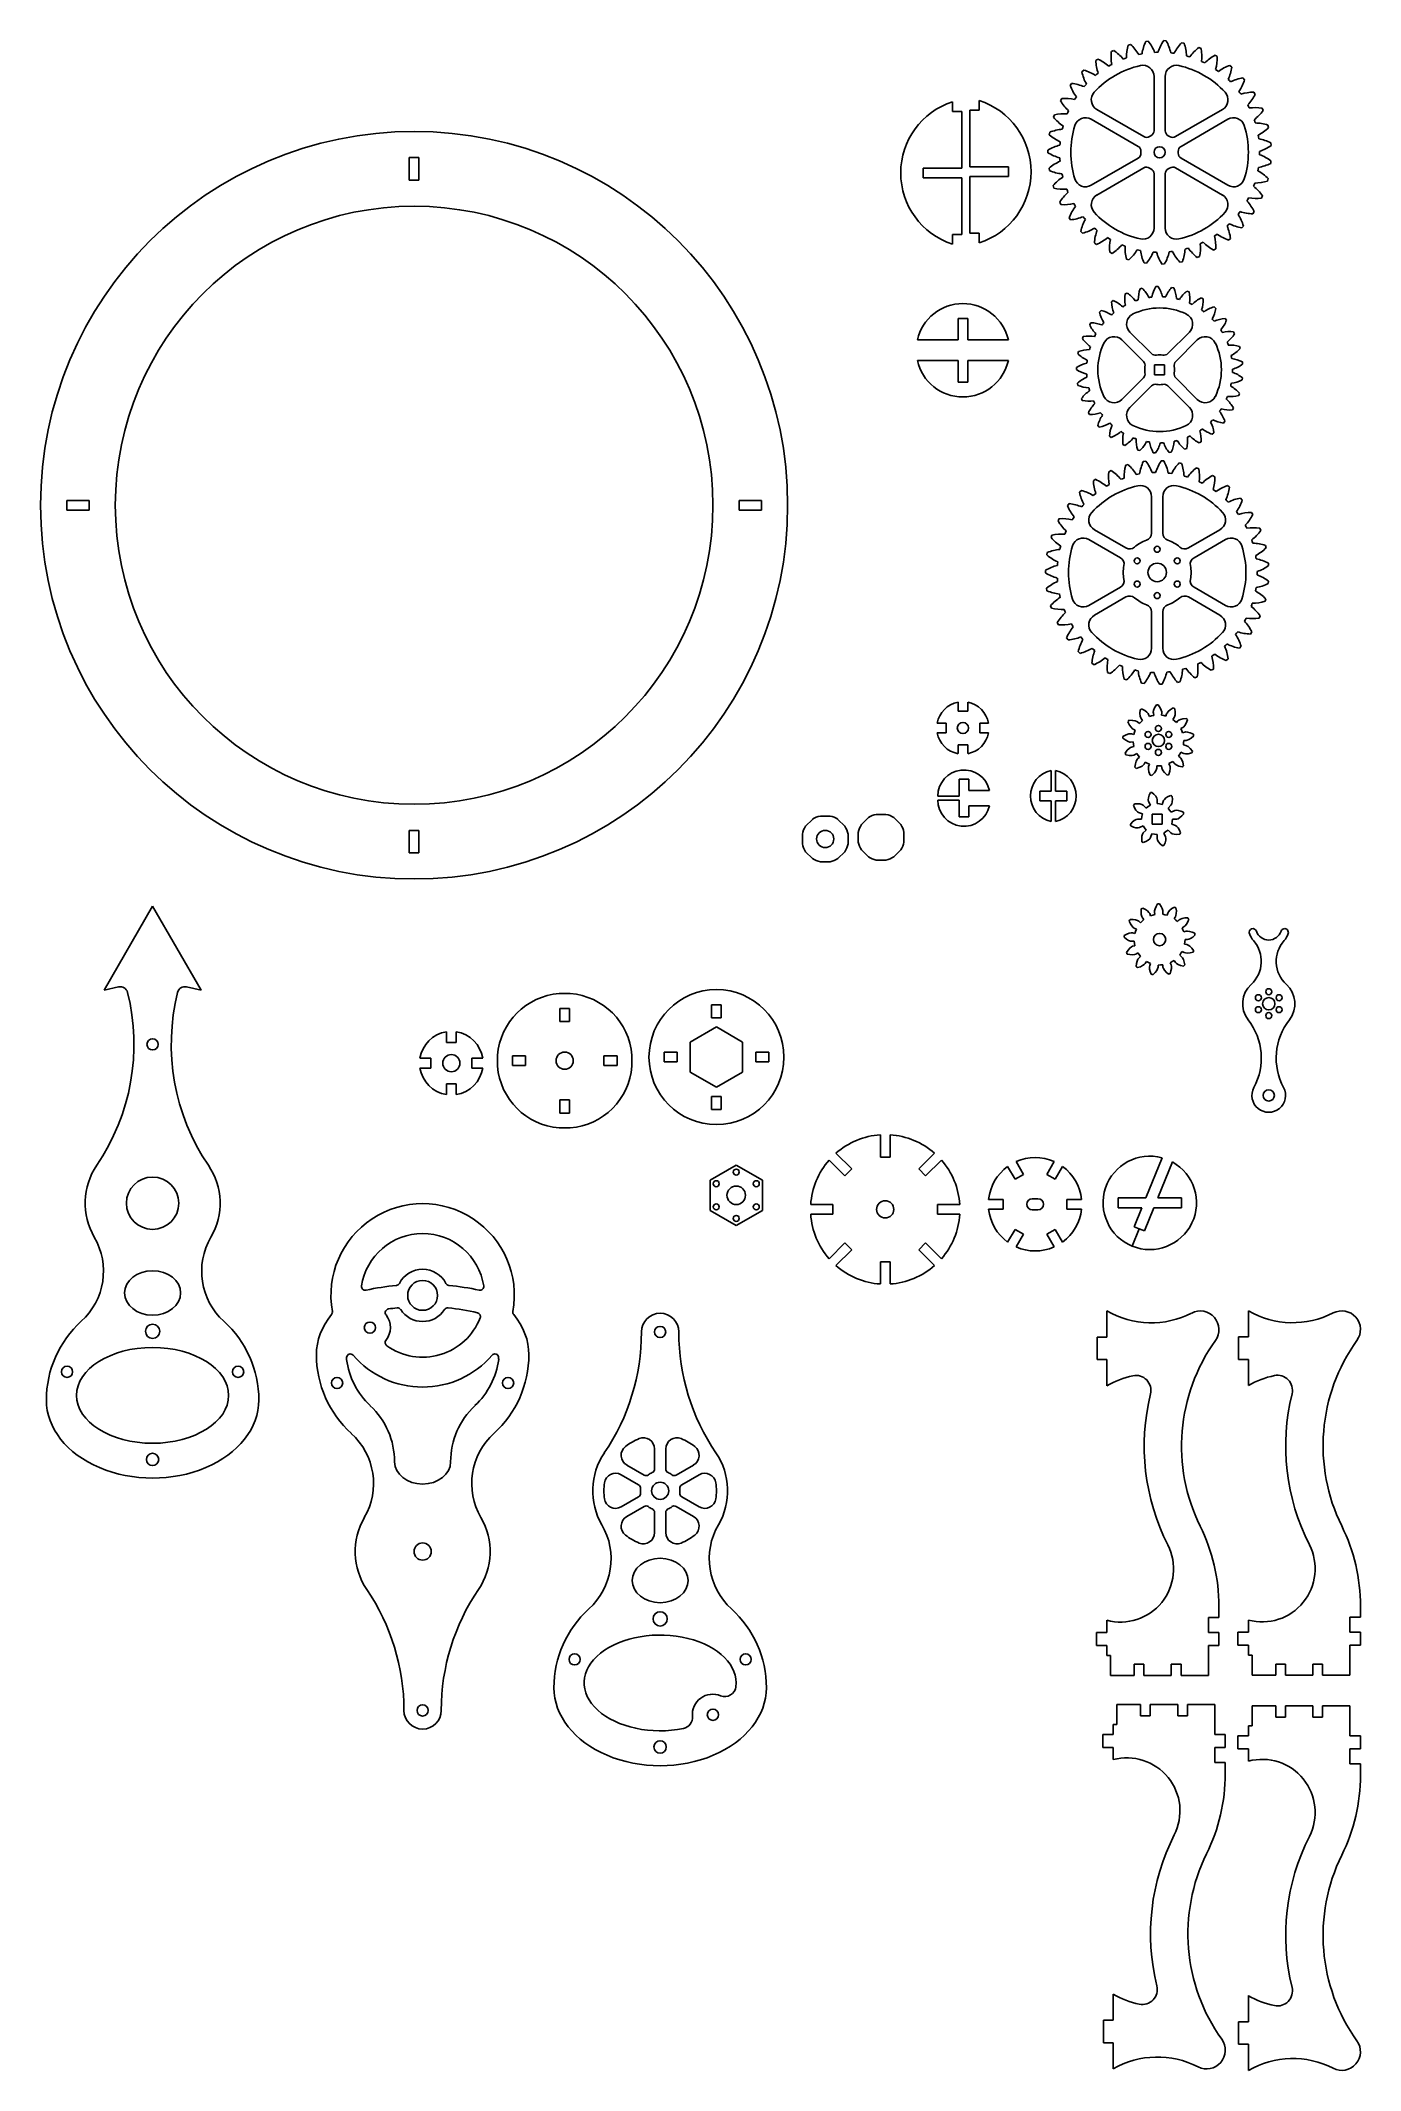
# Model space of a CAD drawing. Header units: millimetres. Extents: x 1 to 354, y -318 to 225.
import ezdxf

# ---------------------------------------------------------------- set-up
doc = ezdxf.new("R2010")
doc.units = ezdxf.units.MM

msp = doc.modelspace()

# ---------------------------------------------------------------- linework, layer by layer
at = {"color": 7, "linetype": 'Continuous', "lineweight": 25}
for p, q in [((288.09, 222.68), (287.47, 222.39)), ((292.62, 224.3), (291.96, 224.12)), ((297.36, 225.18), (296.67, 225.1)), ((302.17, 225.28), (301.48, 225.31)), ((306.93, 224.61), (306.26, 224.75)), ((311.53, 223.18), (310.88, 223.43)), ((280.09, 217.39), (279.59, 216.91)), ((283.88, 220.36), (283.31, 219.97)), ((287.19, 218.71), (286.79, 218.48)), ((287.58, 218.94), (287.19, 218.71)), ((291.09, 220.53), (290.66, 220.37)), ((291.52, 220.69), (291.09, 220.53)), ((295.24, 221.69), (294.79, 221.61)), ((295.69, 221.78), (295.24, 221.69)), ((299.52, 222.18), (299.06, 222.17)), ((299.97, 222.2), (299.52, 222.18)), ((303.82, 221.97), (303.36, 222.03)), ((304.27, 221.92), (303.82, 221.97)), ((308.03, 221.08), (307.59, 221.21)), ((308.47, 220.95), (308.03, 221.08)), ((312.05, 219.52), (311.64, 219.72)), ((312.46, 219.32), (312.05, 219.52)), ((315.83, 221.03), (315.24, 221.38)), ((315.76, 217.34), (315.39, 217.6)), ((316.14, 217.08), (315.76, 217.34)), ((319.74, 218.22), (319.21, 218.66)), ((276.83, 213.85), (276.42, 213.3)), ((280.49, 213.33), (280.19, 212.99)), ((280.8, 213.67), (280.49, 213.33)), ((283.62, 216.29), (283.26, 216)), ((283.98, 216.58), (283.62, 216.29)), ((298.89, 201.2), (298.89, 215.7)), ((301.89, 215.7), (301.89, 201.2)), ((319.08, 214.59), (318.75, 214.91)), ((319.41, 214.27), (319.08, 214.59)), ((323.15, 214.82), (322.69, 215.34)), ((244.96, 206.34), (244.96, 208.94)), ((252.1, 206.66), (249.6, 206.66)), ((249.6, 206.66), (249.6, 191.52)), ((252.1, 209.26), (252.1, 206.66)), ((274.18, 209.83), (273.86, 209.22)), ((276.03, 206.53), (275.85, 206.11)), ((277.88, 209.91), (277.63, 209.52)), ((278.13, 210.29), (277.88, 209.91)), ((283.58, 206.86), (296.15, 199.61)), ((304.63, 199.61), (317.19, 206.86)), ((321.91, 211.34), (321.64, 211.71)), ((322.18, 210.98), (321.91, 211.34)), ((324.18, 207.69), (323.97, 208.09)), ((324.39, 207.28), (324.18, 207.69)), ((325.96, 210.92), (325.6, 211.51)), ((328.12, 206.62), (327.85, 207.26)), ((247.46, 206.34), (244.96, 206.34)), ((247.46, 191.2), (247.46, 206.34)), ((272.21, 205.44), (271.99, 204.79)), ((274.45, 202.03), (274.34, 201.59)), ((274.56, 202.48), (274.45, 202.03)), ((275.85, 206.11), (275.66, 205.69)), ((294.65, 197.01), (282.08, 204.27)), ((318.69, 204.27), (306.13, 197.01)), ((325.84, 203.71), (325.7, 204.15)), ((325.98, 203.27), (325.84, 203.71)), ((329.55, 202.03), (329.39, 202.7)), ((270.49, 196), (270.49, 195.31)), ((270.97, 200.79), (270.86, 200.11)), ((273.73, 197.79), (273.69, 197.33)), ((273.77, 198.24), (273.73, 197.79)), ((326.84, 199.52), (326.77, 199.97)), ((326.91, 199.07), (326.84, 199.52)), ((327.15, 195.22), (327.16, 195.68)), ((330.23, 197.26), (330.18, 197.95)), ((102.11, 193.99), (99.51, 193.99)), ((99.51, 193.99), (99.51, 187.99)), ((102.11, 187.99), (102.11, 193.99)), ((237.08, 191.2), (247.46, 191.2)), ((237.08, 188.6), (237.08, 191.2)), ((249.6, 191.52), (259.98, 191.52)), ((259.98, 191.52), (259.98, 188.92)), ((270.79, 191.2), (270.89, 190.52)), ((273.66, 193.94), (273.7, 193.48)), ((273.7, 193.48), (273.73, 193.02)), ((282.08, 186.59), (294.65, 193.85)), ((296.15, 191.25), (283.58, 183.99)), ((317.19, 183.99), (304.63, 191.25)), ((306.13, 193.85), (318.69, 186.59)), ((326.7, 190.48), (326.77, 190.93)), ((326.77, 190.93), (326.85, 191.39)), ((327.15, 194.77), (327.15, 195.22)), ((330.14, 192.45), (330.2, 193.14)), ((99.51, 187.99), (102.11, 187.99)), ((247.46, 188.6), (237.08, 188.6)), ((247.46, 173.46), (247.46, 188.6)), ((259.98, 188.92), (249.6, 188.92)), ((249.6, 188.92), (249.6, 173.78)), ((271.85, 186.51), (272.06, 185.85)), ((274.25, 189.67), (274.35, 189.22)), ((274.35, 189.22), (274.46, 188.78)), ((275.51, 185.55), (275.69, 185.13)), ((275.69, 185.13), (275.86, 184.7)), ((298.89, 175.16), (298.89, 189.66)), ((301.89, 189.66), (301.89, 175.16)), ((325.56, 186.33), (325.71, 186.76)), ((325.71, 186.76), (325.86, 187.19)), ((329.28, 187.72), (329.45, 188.39)), ((273.65, 182.04), (273.97, 181.43)), ((277.42, 181.69), (277.66, 181.3)), ((277.66, 181.3), (277.9, 180.91)), ((321.66, 179.19), (321.94, 179.55)), ((323.78, 182.41), (323.99, 182.81)), ((323.99, 182.81), (324.21, 183.21)), ((325.35, 178.97), (325.72, 179.55)), ((327.67, 183.18), (327.94, 183.82)), ((276.15, 177.93), (276.55, 177.37)), ((279.27, 174.27), (279.76, 173.78)), ((279.92, 178.18), (280.22, 177.84)), ((280.22, 177.84), (280.52, 177.49)), ((282.95, 175.12), (283.3, 174.83)), ((283.3, 174.83), (283.66, 174.53)), ((318.45, 175.67), (318.78, 175.99)), ((318.78, 175.99), (319.11, 176.3)), ((321.39, 178.82), (321.66, 179.19)), ((322.39, 175.18), (322.85, 175.69)), ((244.96, 170.86), (244.96, 173.46)), ((244.96, 173.46), (247.46, 173.46)), ((249.6, 173.78), (252.1, 173.78)), ((252.1, 173.78), (252.1, 171.18)), ((282.93, 171.15), (283.5, 170.76)), ((286.43, 172.59), (286.83, 172.35)), ((286.83, 172.35), (287.22, 172.12)), ((287.06, 168.67), (287.68, 168.37)), ((290.28, 170.64), (290.71, 170.48)), ((290.71, 170.48), (291.13, 170.31)), ((294.39, 169.34), (294.84, 169.25)), ((294.84, 169.25), (295.28, 169.15)), ((298.65, 168.72), (299.11, 168.7)), ((299.11, 168.7), (299.56, 168.67)), ((302.96, 168.78), (303.41, 168.84)), ((303.41, 168.84), (303.87, 168.89)), ((307.2, 169.54), (307.64, 169.67)), ((307.64, 169.67), (308.08, 169.79)), ((311.26, 170.97), (311.68, 171.16)), ((311.68, 171.16), (312.09, 171.35)), ((314.84, 169.25), (315.44, 169.59)), ((315.05, 173.03), (315.42, 173.29)), ((315.42, 173.29), (315.8, 173.54)), ((318.85, 171.91), (319.39, 172.34)), ((291.52, 166.87), (292.18, 166.68)), ((296.22, 165.82), (296.9, 165.73)), ((301.02, 165.53), (301.71, 165.56)), ((305.81, 166.02), (306.48, 166.16)), ((310.45, 167.27), (311.1, 167.51)), ((291.71, 157.76), (291.17, 157.52)), ((295.75, 159.03), (295.17, 158.9)), ((299.96, 159.52), (299.36, 159.5)), ((304.18, 159.19), (303.59, 159.29)), ((308.27, 158.08), (307.71, 158.28)), ((284.71, 153.07), (284.29, 152.64)), ((287.99, 155.75), (287.5, 155.41)), ((312.07, 156.21), (311.56, 156.52)), ((315.45, 153.66), (315, 154.05)), ((249.02, 150.96), (246.42, 150.96)), ((246.42, 150.96), (246.42, 145.23)), ((249.02, 145.23), (249.02, 150.96)), ((282, 149.81), (281.67, 149.32)), ((292.42, 147.33), (298.19, 141.56)), ((302.59, 141.56), (308.35, 147.33)), ((318.28, 150.51), (317.92, 150.98)), ((320.47, 146.89), (320.2, 147.42)), ((246.42, 145.23), (235.53, 145.23)), ((259.91, 145.23), (249.02, 145.23)), ((278.64, 142.08), (278.52, 141.5)), ((279.95, 146.11), (279.72, 145.56)), ((296.07, 139.44), (290.3, 145.21)), ((310.47, 145.21), (304.71, 139.44)), ((321.93, 142.91), (321.77, 143.48)), ((235.53, 139.68), (246.42, 139.68)), ((246.42, 139.68), (246.42, 133.96)), ((249.02, 139.68), (259.91, 139.68)), ((249.02, 133.96), (249.02, 139.68)), ((278.12, 137.88), (278.11, 137.28)), ((299.04, 138.59), (299.04, 135.89)), ((301.74, 138.59), (299.04, 138.59)), ((299.04, 135.89), (301.74, 135.89)), ((301.74, 135.89), (301.74, 138.59)), ((322.61, 138.73), (322.56, 139.32)), ((246.42, 133.96), (249.02, 133.96)), ((278.4, 133.65), (278.51, 133.07)), ((290.3, 129.28), (296.07, 135.05)), ((298.19, 132.92), (292.42, 127.16)), ((308.35, 127.16), (302.59, 132.92)), ((304.71, 135.05), (310.47, 129.28)), ((321.57, 130.37), (321.75, 130.93)), ((322.49, 134.5), (322.56, 135.09)), ((279.48, 129.56), (279.69, 129)), ((281.31, 125.74), (281.63, 125.23)), ((319.89, 126.48), (320.17, 127)), ((283.84, 122.34), (284.24, 121.9)), ((314.49, 120), (314.94, 120.39)), ((317.5, 122.98), (317.87, 123.44)), ((286.96, 119.47), (287.43, 119.12)), ((290.56, 117.25), (291.1, 117)), ((294.52, 115.76), (295.1, 115.61)), ((298.7, 115.03), (299.29, 115)), ((302.93, 115.12), (303.52, 115.19)), ((307.07, 116), (307.64, 116.18)), ((310.97, 117.65), (311.49, 117.93)), ((287.44, 110.25), (286.82, 109.96)), ((291.97, 111.87), (291.31, 111.68)), ((294.59, 109.26), (294.14, 109.17)), ((295.04, 109.35), (294.59, 109.26)), ((296.71, 112.74), (296.02, 112.66)), ((298.87, 109.75), (298.41, 109.73)), ((299.32, 109.76), (298.87, 109.75)), ((301.52, 112.84), (300.83, 112.88)), ((303.17, 109.54), (302.71, 109.6)), ((303.62, 109.48), (303.17, 109.54)), ((306.28, 112.17), (305.61, 112.32)), ((307.38, 108.65), (306.94, 108.78)), ((307.82, 108.52), (307.38, 108.65)), ((310.88, 110.75), (310.23, 110.99)), ((315.18, 108.6), (314.59, 108.95)), ((279.44, 104.95), (278.94, 104.48)), ((282.97, 103.86), (282.61, 103.57)), ((283.23, 107.93), (282.66, 107.54)), ((283.33, 104.14), (282.97, 103.86)), ((286.54, 106.28), (286.14, 106.05)), ((286.93, 106.5), (286.54, 106.28)), ((290.44, 108.09), (290.01, 107.93)), ((290.87, 108.25), (290.44, 108.09)), ((298.24, 93.51), (298.24, 103.27)), ((301.24, 103.27), (301.24, 93.51)), ((311.4, 107.09), (310.99, 107.29)), ((311.81, 106.89), (311.4, 107.09)), ((315.11, 104.91), (314.74, 105.17)), ((315.49, 104.64), (315.11, 104.91)), ((319.09, 105.79), (318.56, 106.23)), ((7.81, 102.29), (7.81, 99.69)), ((13.81, 102.29), (7.81, 102.29)), ((7.81, 99.69), (13.81, 99.69)), ((13.81, 99.69), (13.81, 102.29)), ((193.81, 102.29), (187.81, 102.29)), ((187.81, 102.29), (187.81, 99.69)), ((187.81, 99.69), (193.81, 99.69)), ((193.81, 99.69), (193.81, 102.29)), ((276.18, 101.41), (275.77, 100.87)), ((277.48, 97.86), (277.23, 97.47)), ((279.84, 100.9), (279.54, 100.56)), ((280.15, 101.24), (279.84, 100.9)), ((318.43, 102.16), (318.1, 102.48)), ((318.76, 101.84), (318.43, 102.16)), ((321.26, 98.91), (320.99, 99.28)), ((321.53, 98.54), (321.26, 98.91)), ((322.5, 102.39), (322.04, 102.91)), ((325.31, 98.49), (324.95, 99.07)), ((271.56, 93.01), (271.34, 92.35)), ((273.53, 97.4), (273.21, 96.79)), ((275.2, 93.67), (275.01, 93.25)), ((275.38, 94.1), (275.2, 93.67)), ((277.23, 97.47), (276.98, 97.09)), ((282.93, 94.43), (291.38, 89.55)), ((308.1, 89.55), (316.54, 94.43)), ((323.53, 95.25), (323.32, 95.66)), ((323.74, 94.84), (323.53, 95.25)), ((327.47, 94.19), (327.2, 94.82)), ((270.32, 88.36), (270.21, 87.68)), ((273.8, 89.6), (273.69, 89.16)), ((273.91, 90.04), (273.8, 89.6)), ((289.88, 86.95), (281.43, 91.83)), ((318.04, 91.83), (309.6, 86.95)), ((325.19, 91.28), (325.05, 91.71)), ((325.33, 90.84), (325.19, 91.28)), ((326.19, 87.09), (326.12, 87.54)), ((326.26, 86.63), (326.19, 87.09)), ((328.9, 89.59), (328.74, 90.26)), ((269.84, 83.57), (269.84, 82.88)), ((273.01, 81.5), (273.05, 81.05)), ((273.08, 85.35), (273.04, 84.9)), ((273.12, 85.81), (273.08, 85.35)), ((326.5, 82.79), (326.51, 83.25)), ((326.5, 82.33), (326.5, 82.79)), ((329.58, 84.83), (329.53, 85.52)), ((270.14, 78.77), (270.24, 78.09)), ((273.05, 81.05), (273.08, 80.59)), ((273.6, 77.24), (273.7, 76.79)), ((273.7, 76.79), (273.81, 76.34)), ((281.43, 74.16), (289.88, 79.04)), ((291.38, 76.44), (282.93, 71.56)), ((316.54, 71.56), (308.1, 76.44)), ((309.6, 79.04), (318.04, 74.16)), ((326.05, 78.05), (326.12, 78.5)), ((326.12, 78.5), (326.2, 78.95)), ((329.49, 80.02), (329.55, 80.7)), ((271.2, 74.07), (271.41, 73.42)), ((274.86, 73.12), (275.04, 72.69)), ((275.04, 72.69), (275.21, 72.27)), ((298.24, 62.72), (298.24, 72.48)), ((301.24, 72.48), (301.24, 62.72)), ((323.34, 70.38), (323.56, 70.78)), ((324.91, 73.89), (325.06, 74.33)), ((325.06, 74.33), (325.21, 74.76)), ((327.02, 70.75), (327.29, 71.38)), ((328.63, 75.28), (328.8, 75.95)), ((273, 69.61), (273.32, 69)), ((275.5, 65.49), (275.9, 64.94)), ((276.77, 69.25), (277.01, 68.86)), ((277.01, 68.86), (277.25, 68.48)), ((279.27, 65.75), (279.57, 65.4)), ((279.57, 65.4), (279.87, 65.06)), ((320.74, 66.39), (321.01, 66.75)), ((321.01, 66.75), (321.29, 67.12)), ((323.13, 69.97), (323.34, 70.38)), ((324.7, 66.53), (325.07, 67.11)), ((278.62, 61.83), (279.11, 61.35)), ((282.3, 62.69), (282.65, 62.39)), ((282.65, 62.39), (283.01, 62.1)), ((285.78, 60.15), (286.18, 59.92)), ((286.18, 59.92), (286.57, 59.69)), ((314.4, 60.59), (314.77, 60.85)), ((314.77, 60.85), (315.15, 61.11)), ((317.8, 63.24), (318.13, 63.55)), ((318.13, 63.55), (318.47, 63.87)), ((318.2, 59.48), (318.74, 59.91)), ((321.74, 62.74), (322.2, 63.25)), ((282.28, 58.72), (282.85, 58.32)), ((286.41, 56.23), (287.03, 55.93)), ((289.63, 58.21), (290.06, 58.04)), ((290.06, 58.04), (290.48, 57.88)), ((290.87, 54.44), (291.53, 54.24)), ((293.74, 56.91), (294.19, 56.81)), ((294.19, 56.81), (294.63, 56.72)), ((298, 56.28), (298.46, 56.26)), ((298.46, 56.26), (298.91, 56.24)), ((302.31, 56.35), (302.76, 56.4)), ((302.76, 56.4), (303.22, 56.45)), ((306.55, 57.11), (306.99, 57.23)), ((306.99, 57.23), (307.43, 57.35)), ((309.8, 54.84), (310.45, 55.08)), ((310.61, 58.53), (311.03, 58.73)), ((311.03, 58.73), (311.44, 58.92)), ((314.19, 56.82), (314.79, 57.16)), ((295.57, 53.39), (296.25, 53.3)), ((300.37, 53.1), (301.06, 53.12)), ((305.16, 53.59), (305.83, 53.72)), ((246.42, 48.27), (246.42, 45.89)), ((246.42, 45.89), (249.02, 45.89)), ((249.02, 45.89), (249.02, 48.27)), ((295.37, 46.37), (295.16, 46.25)), ((295.57, 46.49), (295.37, 46.37)), ((295.47, 43.91), (295.85, 43.41)), ((297.65, 44.43), (297.43, 45.02)), ((298.24, 44.6), (297.65, 44.43)), ((298.82, 44.76), (298.24, 44.6)), ((298.71, 45.38), (298.82, 44.76)), ((299.77, 47.6), (299.53, 47.6)), ((300, 47.61), (299.77, 47.6)), ((300.89, 44.82), (300.96, 45.45)), ((301.48, 44.7), (300.89, 44.82)), ((302.08, 44.57), (301.48, 44.7)), ((302.26, 45.17), (302.08, 44.57)), ((303.93, 43.67), (304.29, 44.18)), ((304.4, 43.28), (303.93, 43.67)), ((304.23, 46.65), (304.02, 46.75)), ((304.45, 46.54), (304.23, 46.65)), ((307.75, 43.73), (307.6, 43.92)), ((307.89, 43.54), (307.75, 43.73)), ((243.22, 42.69), (240.84, 42.69)), ((240.84, 40.09), (243.22, 40.09)), ((243.22, 40.09), (243.22, 42.69)), ((254.6, 42.69), (252.22, 42.69)), ((252.22, 42.69), (252.22, 40.09)), ((252.22, 40.09), (254.6, 40.09)), ((290.56, 38.92), (290.54, 38.68)), ((290.58, 39.15), (290.56, 38.92)), ((292.04, 43.24), (291.92, 43.04)), ((292.17, 43.44), (292.04, 43.24)), ((293.45, 39.69), (292.84, 39.84)), ((293.28, 41.1), (293.85, 40.84)), ((293.65, 40.27), (293.45, 39.69)), ((293.85, 40.84), (293.65, 40.27)), ((294.97, 42.58), (294.5, 43)), ((295.41, 43), (294.97, 42.58)), ((295.85, 43.41), (295.41, 43)), ((304.87, 42.89), (304.4, 43.28)), ((305.31, 43.33), (304.87, 42.89)), ((306.09, 41.23), (306.65, 41.52)), ((306.33, 40.67), (306.09, 41.23)), ((306.56, 40.1), (306.33, 40.67)), ((307.16, 40.29), (306.56, 40.1)), ((306.82, 37.46), (306.87, 38.06)), ((306.87, 38.06), (307.5, 38.06)), ((309.5, 39.51), (309.46, 39.75)), ((309.53, 39.28), (309.5, 39.51)), ((249.02, 36.89), (246.42, 36.89)), ((246.42, 36.89), (246.42, 34.52)), ((249.02, 34.52), (249.02, 36.89)), ((291.16, 34.62), (291.25, 34.4)), ((291.25, 34.4), (291.34, 34.18)), ((292.64, 37.6), (293.27, 37.64)), ((293.45, 36.43), (292.84, 36.28)), ((293.27, 37.64), (293.36, 37.04)), ((293.36, 37.04), (293.45, 36.43)), ((293.71, 34.2), (294.25, 34.53)), ((294.25, 34.53), (294.61, 34.04)), ((294.97, 33.55), (294.5, 33.13)), ((294.61, 34.04), (294.97, 33.55)), ((305.44, 33.88), (305.77, 34.39)), ((305.93, 33.49), (305.44, 33.88)), ((305.77, 34.39), (306.09, 34.9)), ((306.09, 34.9), (306.65, 34.61)), ((306.77, 36.85), (306.82, 37.46)), ((307.38, 36.74), (306.77, 36.85)), ((309.01, 34.74), (309.09, 34.96)), ((309.09, 34.96), (309.17, 35.19)), ((246.71, 23.16), (246.71, 27.66)), ((246.71, 27.66), (249.31, 27.66)), ((249.31, 27.66), (249.31, 24.66)), ((271.32, 24.5), (271.32, 30.03)), ((272.54, 30.03), (272.54, 24.5)), ((293.78, 30.88), (293.96, 30.73)), ((293.96, 30.73), (294.15, 30.57)), ((296.23, 31.69), (296.56, 32.23)), ((296.56, 32.23), (297.1, 31.96)), ((297.1, 31.96), (297.65, 31.7)), ((297.65, 31.7), (297.43, 31.11)), ((297.84, 28.78), (298.07, 28.73)), ((298.07, 28.73), (298.31, 28.68)), ((299.63, 30.64), (299.67, 31.27)), ((299.67, 31.27), (300.28, 31.28)), ((300.28, 31.28), (300.89, 31.3)), ((300.89, 31.3), (300.96, 30.68)), ((302.41, 28.81), (302.64, 28.87)), ((302.64, 28.87), (302.87, 28.94)), ((302.87, 31.86), (303.4, 32.16)), ((303.13, 31.29), (302.87, 31.86)), ((303.4, 32.16), (303.93, 32.46)), ((303.93, 32.46), (304.29, 31.94)), ((306.44, 30.96), (306.61, 31.12)), ((306.61, 31.12), (306.79, 31.29)), ((241.01, 23.16), (246.71, 23.16)), ((241.01, 22.1), (246.71, 22.1)), ((246.71, 22.1), (246.71, 17.6)), ((249.31, 24.66), (254.85, 24.66)), ((268.32, 21.9), (268.32, 24.5)), ((268.32, 24.5), (271.32, 24.5)), ((271.32, 21.9), (268.32, 21.9)), ((271.32, 16.36), (271.32, 21.9)), ((272.54, 24.5), (275.54, 24.5)), ((275.54, 21.9), (272.54, 21.9)), ((272.54, 21.9), (272.54, 16.36)), ((275.54, 24.5), (275.54, 21.9)), ((297.44, 21.75), (297.91, 20.77)), ((298.09, 24.13), (297.91, 24.09)), ((298.28, 24.17), (298.09, 24.13)), ((299.71, 21.18), (299.71, 22.27)), ((301.45, 21.97), (301.09, 20.95)), ((303.59, 23.2), (303.43, 23.3)), ((303.75, 23.09), (303.59, 23.2)), ((207.46, 16.94), (205.62, 15.11)), ((212.17, 17.82), (209.57, 17.82)), ((216.11, 15.11), (214.28, 16.94)), ((222.42, 17.4), (220.58, 15.57)), ((227.13, 18.28), (224.53, 18.28)), ((231.07, 15.57), (229.24, 17.4)), ((246.71, 17.6), (249.31, 17.6)), ((249.31, 17.6), (249.31, 20.6)), ((249.31, 20.6), (254.85, 20.6)), ((293.54, 20.9), (293.44, 20.74)), ((293.64, 21.06), (293.54, 20.9)), ((295.55, 17.02), (294.47, 17.02)), ((294.76, 18.76), (295.79, 18.4)), ((295.67, 17.71), (295.55, 17.02)), ((295.79, 18.4), (295.67, 17.71)), ((296.77, 19.96), (296, 20.73)), ((297.34, 20.37), (296.77, 19.96)), ((297.91, 20.77), (297.34, 20.37)), ((298.36, 18.37), (298.36, 15.67)), ((301.06, 18.37), (298.36, 18.37)), ((300.4, 21.06), (299.71, 21.18)), ((301.09, 20.95), (300.4, 21.06)), ((301.06, 15.67), (301.06, 18.37)), ((302.65, 19.96), (303.42, 20.73)), ((303.05, 19.39), (302.65, 19.96)), ((303.46, 18.83), (303.05, 19.39)), ((304.44, 19.3), (303.46, 18.83)), ((303.63, 15.65), (303.75, 16.34)), ((303.75, 16.34), (303.87, 17.02)), ((303.87, 17.02), (304.96, 17.02)), ((306.82, 18.64), (306.78, 18.83)), ((306.86, 18.46), (306.82, 18.64)), ((102.11, 13.99), (99.51, 13.99)), ((99.51, 13.99), (99.51, 7.99)), ((102.11, 7.99), (102.11, 13.99)), ((204.75, 13), (204.75, 10.4)), ((216.99, 10.4), (216.99, 13)), ((219.7, 13.46), (219.7, 10.86)), ((231.95, 10.86), (231.95, 13.46)), ((292.56, 15.59), (292.6, 15.4)), ((292.6, 15.4), (292.65, 15.22)), ((294.99, 14.75), (295.97, 15.22)), ((295.67, 10.95), (295.83, 10.85)), ((295.97, 15.22), (296.37, 14.65)), ((296.77, 14.08), (296, 13.31)), ((296.37, 14.65), (296.77, 14.08)), ((297.98, 12.07), (298.34, 13.1)), ((298.34, 13.1), (299.02, 12.98)), ((298.36, 15.67), (301.06, 15.67)), ((299.02, 12.98), (299.71, 12.87)), ((299.71, 12.87), (299.71, 11.78)), ((301.51, 13.28), (302.08, 13.68)), ((301.98, 12.3), (301.51, 13.28)), ((302.08, 13.68), (302.65, 14.08)), ((302.65, 14.08), (303.42, 13.31)), ((304.66, 15.29), (303.63, 15.65)), ((305.78, 12.98), (305.88, 13.14)), ((305.88, 13.14), (305.98, 13.3)), ((99.51, 7.99), (102.11, 7.99)), ((205.62, 8.29), (207.46, 6.45)), ((209.57, 5.58), (212.17, 5.58)), ((214.28, 6.45), (216.11, 8.29)), ((220.58, 8.75), (222.42, 6.91)), ((224.53, 6.04), (227.13, 6.04)), ((229.24, 6.91), (231.07, 8.75)), ((295.83, 10.85), (295.99, 10.75)), ((301.15, 9.87), (301.33, 9.92)), ((301.33, 9.92), (301.52, 9.96)), ((30.8, -6.26), (17.8, -28.77)), ((43.79, -28.77), (30.8, -6.26)), ((292.37, -10.06), (292.24, -10.26)), ((292.5, -9.86), (292.37, -10.06)), ((295.29, -10.71), (294.82, -10.3)), ((295.74, -10.3), (295.29, -10.71)), ((295.69, -6.92), (295.49, -7.04)), ((295.9, -6.8), (295.69, -6.92)), ((296.18, -9.88), (295.74, -10.3)), ((295.79, -9.38), (296.18, -9.88)), ((297.98, -8.86), (297.75, -8.27)), ((298.56, -8.7), (297.98, -8.86)), ((299.15, -8.53), (298.56, -8.7)), ((299.03, -7.92), (299.15, -8.53)), ((300.09, -5.69), (299.85, -5.7)), ((300.33, -5.68), (300.09, -5.69)), ((301.21, -8.47), (301.29, -7.85)), ((301.81, -8.6), (301.21, -8.47)), ((302.4, -8.72), (301.81, -8.6)), ((302.59, -8.12), (302.4, -8.72)), ((304.26, -9.62), (304.62, -9.11)), ((304.73, -10.01), (304.26, -9.62)), ((304.56, -6.64), (304.34, -6.54)), ((304.77, -6.75), (304.56, -6.64)), ((305.19, -10.4), (304.73, -10.01)), ((305.64, -9.96), (305.19, -10.4)), ((308.07, -9.56), (307.93, -9.37)), ((308.21, -9.76), (308.07, -9.56)), ((290.88, -14.38), (290.86, -14.61)), ((290.91, -14.14), (290.88, -14.38)), ((292.97, -15.69), (293.59, -15.66)), ((293.78, -13.6), (293.17, -13.45)), ((293.59, -15.66), (293.69, -16.26)), ((293.6, -12.19), (294.17, -12.45)), ((293.69, -16.26), (293.78, -16.86)), ((293.98, -13.02), (293.78, -13.6)), ((294.17, -12.45), (293.98, -13.02)), ((306.42, -12.06), (306.98, -11.77)), ((306.65, -12.63), (306.42, -12.06)), ((306.89, -13.19), (306.65, -12.63)), ((307.49, -13), (306.89, -13.19)), ((307.09, -16.44), (307.15, -15.83)), ((307.15, -15.83), (307.2, -15.23)), ((307.2, -15.23), (307.83, -15.23)), ((309.82, -13.78), (309.79, -13.55)), ((309.86, -14.02), (309.82, -13.78)), ((291.49, -18.67), (291.58, -18.89)), ((291.58, -18.89), (291.67, -19.11)), ((293.78, -16.86), (293.17, -17.01)), ((294.03, -19.09), (294.57, -18.76)), ((294.57, -18.76), (294.93, -19.25)), ((295.29, -19.74), (294.82, -20.16)), ((294.93, -19.25), (295.29, -19.74)), ((296.56, -21.6), (296.88, -21.06)), ((296.88, -21.06), (297.43, -21.33)), ((297.43, -21.33), (297.98, -21.6)), ((297.98, -21.6), (297.75, -22.18)), ((303.2, -21.43), (303.73, -21.13)), ((303.46, -22), (303.2, -21.43)), ((303.73, -21.13), (304.26, -20.83)), ((304.26, -20.83), (304.62, -21.35)), ((305.76, -19.42), (306.09, -18.9)), ((306.26, -19.8), (305.76, -19.42)), ((306.09, -18.9), (306.42, -18.39)), ((306.42, -18.39), (306.98, -18.68)), ((307.71, -16.55), (307.09, -16.44)), ((309.34, -18.56), (309.42, -18.33)), ((309.42, -18.33), (309.49, -18.11)), ((294.11, -22.41), (294.29, -22.57)), ((294.29, -22.57), (294.47, -22.72)), ((298.16, -24.51), (298.4, -24.56)), ((298.4, -24.56), (298.63, -24.61)), ((299.96, -22.65), (299.99, -22.03)), ((299.99, -22.03), (300.6, -22.01)), ((300.6, -22.01), (301.21, -21.99)), ((301.21, -21.99), (301.29, -22.61)), ((302.73, -24.48), (302.96, -24.42)), ((302.96, -24.42), (303.19, -24.35)), ((306.77, -22.33), (306.94, -22.17)), ((306.94, -22.17), (307.11, -22.01)), ((17.8, -28.77), (21.7, -27.88)), ((39.89, -27.88), (43.79, -28.77)), ((142.63, -29.64), (139.63, -29.64)), ((139.83, -33.64), (139.83, -37.14)), ((142.43, -33.64), (139.83, -33.64)), ((139.83, -37.14), (142.43, -37.14)), ((142.43, -37.14), (142.43, -33.64)), ((183.05, -32.67), (180.45, -32.67)), ((180.45, -32.67), (180.45, -36.17)), ((180.45, -36.17), (183.05, -36.17)), ((183.05, -36.17), (183.05, -32.67)), ((109.48, -39.89), (109.48, -42.79)), ((109.48, -42.79), (112.08, -42.79)), ((112.08, -42.79), (112.08, -39.89)), ((181.75, -38.58), (174.75, -42.63)), ((174.75, -42.63), (174.75, -50.71)), ((188.75, -42.63), (181.75, -38.58)), ((188.75, -50.71), (188.75, -42.63)), ((105.28, -46.99), (102.38, -46.99)), ((105.28, -49.59), (105.28, -46.99)), ((119.18, -46.99), (116.28, -46.99)), ((116.28, -46.99), (116.28, -49.59)), ((123.13, -46.14), (123.13, -49.14)), ((130.63, -46.34), (127.13, -46.34)), ((127.13, -46.34), (127.13, -48.94)), ((130.63, -48.94), (130.63, -46.34)), ((155.13, -46.34), (151.63, -46.34)), ((151.63, -46.34), (151.63, -48.94)), ((155.13, -48.94), (155.13, -46.34)), ((159.13, -49.14), (159.13, -46.14)), ((171.25, -45.37), (167.75, -45.37)), ((167.75, -45.37), (167.75, -47.97)), ((167.75, -47.97), (171.25, -47.97)), ((171.25, -47.97), (171.25, -45.37)), ((192.25, -45.37), (192.25, -47.97)), ((195.75, -45.37), (192.25, -45.37)), ((192.25, -47.97), (195.75, -47.97)), ((195.75, -47.97), (195.75, -45.37)), ((102.38, -49.59), (105.28, -49.59)), ((112.08, -53.79), (109.48, -53.79)), ((109.48, -53.79), (109.48, -56.69)), ((112.08, -56.69), (112.08, -53.79)), ((116.28, -49.59), (119.18, -49.59)), ((127.13, -48.94), (130.63, -48.94)), ((151.63, -48.94), (155.13, -48.94)), ((174.75, -50.71), (181.75, -54.75)), ((181.75, -54.75), (188.75, -50.71)), ((142.43, -58.14), (139.83, -58.14)), ((139.83, -58.14), (139.83, -61.64)), ((142.43, -61.64), (142.43, -58.14)), ((183.05, -57.17), (180.45, -57.17)), ((180.45, -57.17), (180.45, -60.67)), ((183.05, -60.67), (183.05, -57.17)), ((139.83, -61.64), (142.43, -61.64)), ((180.45, -60.67), (183.05, -60.67)), ((139.63, -65.64), (142.63, -65.64)), ((225.64, -67.46), (225.64, -73.42)), ((228.24, -73.42), (228.24, -67.46)), ((187.05, -75.56), (180.05, -79.6)), ((194.05, -79.6), (187.05, -75.56)), ((211.91, -74.23), (216.12, -78.44)), ((217.96, -76.6), (213.75, -72.39)), ((225.64, -73.42), (228.24, -73.42)), ((240.13, -72.39), (235.92, -76.6)), ((237.76, -78.44), (241.97, -74.23)), ((259.71, -75.94), (261.68, -79.34)), ((263.93, -78.04), (261.96, -74.64)), ((272.14, -74.64), (270.18, -78.04)), ((272.43, -79.34), (274.39, -75.94)), ((296.67, -84.36), (301.04, -73.6)), ((303.82, -74.73), (299.91, -84.36)), ((180.05, -79.6), (180.05, -87.68)), ((194.05, -87.68), (194.05, -79.6)), ((216.12, -78.44), (217.96, -76.6)), ((235.92, -76.6), (237.76, -78.44)), ((261.68, -79.34), (263.93, -78.04)), ((270.18, -78.04), (272.43, -79.34)), ((212.94, -86.12), (206.98, -86.12)), ((212.94, -88.72), (212.94, -86.12)), ((246.9, -86.12), (240.94, -86.12)), ((240.94, -86.12), (240.94, -88.72)), ((258.55, -84.75), (254.62, -84.75)), ((258.55, -87.35), (258.55, -84.75)), ((267.8, -84.55), (266.31, -84.55)), ((279.48, -84.75), (275.55, -84.75)), ((275.55, -84.75), (275.55, -87.35)), ((289.26, -84.36), (296.67, -84.36)), ((289.26, -86.96), (289.26, -84.36)), ((299.91, -84.36), (306.26, -84.36)), ((306.26, -84.36), (306.26, -86.96)), ((180.05, -87.68), (187.05, -91.72)), ((187.05, -91.72), (194.05, -87.68)), ((206.98, -88.72), (212.94, -88.72)), ((240.94, -88.72), (246.9, -88.72)), ((254.62, -87.35), (258.55, -87.35)), ((266.31, -87.55), (267.8, -87.55)), ((275.55, -87.35), (279.48, -87.35)), ((295.62, -86.96), (289.26, -86.96)), ((293.55, -92.05), (295.62, -86.96)), ((294.94, -92.61), (293.55, -92.05)), ((298.85, -86.96), (296.33, -93.18)), ((306.26, -86.96), (298.85, -86.96)), ((216.12, -96.4), (211.91, -100.61)), ((217.96, -98.24), (216.12, -96.4)), ((237.76, -96.4), (235.92, -98.24)), ((241.97, -100.61), (237.76, -96.4)), ((261.68, -92.76), (259.71, -96.17)), ((263.93, -94.06), (261.68, -92.76)), ((261.96, -97.47), (263.93, -94.06)), ((272.43, -92.76), (270.18, -94.06)), ((270.18, -94.06), (272.14, -97.47)), ((274.39, -96.17), (272.43, -92.76)), ((294.94, -92.61), (293.06, -97.24)), ((296.33, -93.18), (294.94, -92.61)), ((213.75, -102.45), (217.96, -98.24)), ((228.24, -101.42), (225.64, -101.42)), ((225.64, -101.42), (225.64, -107.38)), ((228.24, -107.38), (228.24, -101.42)), ((235.92, -98.24), (240.13, -102.45)), ((286.26, -121.6), (286.26, -114.6)), ((324.15, -121.56), (324.15, -114.56)), ((283.66, -127.6), (283.66, -121.6)), ((283.66, -121.6), (286.26, -121.6)), ((321.55, -127.56), (321.55, -121.56)), ((321.55, -121.56), (324.15, -121.56)), ((286.26, -127.6), (283.66, -127.6)), ((286.26, -134.6), (286.26, -127.6)), ((324.15, -127.56), (321.55, -127.56)), ((324.15, -134.56), (324.15, -127.56)), ((165.18, -156.92), (165.18, -151.51)), ((168.18, -151.51), (168.18, -156.92)), ((157.74, -155.81), (162.42, -158.52)), ((170.94, -158.52), (175.62, -155.81)), ((160.92, -161.11), (156.24, -158.41)), ((177.12, -158.41), (172.44, -161.11)), ((156.24, -167), (160.92, -164.3)), ((162.42, -166.9), (157.74, -169.6)), ((175.62, -169.6), (170.94, -166.9)), ((172.44, -164.3), (177.12, -167)), ((165.18, -173.9), (165.18, -168.49)), ((168.18, -168.49), (168.18, -173.9)), ((316.26, -193.6), (316.26, -196.6)), ((354.15, -193.56), (354.15, -196.56)), ((283.46, -204.1), (283.46, -200.6)), ((283.46, -200.6), (286.26, -200.6)), ((286.26, -200.6), (286.26, -197.35)), ((316.26, -196.6), (313.46, -196.6)), ((313.46, -196.6), (313.46, -200.6)), ((313.46, -200.6), (316.26, -200.6)), ((316.26, -200.6), (316.26, -204.1)), ((321.35, -204.06), (321.35, -200.56)), ((321.35, -200.56), (324.15, -200.56)), ((324.15, -200.56), (324.15, -197.31)), ((354.15, -196.56), (351.35, -196.56)), ((351.35, -196.56), (351.35, -200.56)), ((351.35, -200.56), (354.15, -200.56)), ((354.15, -200.56), (354.15, -204.06)), ((286.26, -204.1), (283.46, -204.1)), ((286.26, -206.77), (286.26, -204.1)), ((316.26, -204.1), (313.46, -204.1)), ((313.46, -204.1), (313.46, -212.1)), ((324.15, -204.06), (321.35, -204.06)), ((324.15, -206.73), (324.15, -204.06)), ((354.15, -204.06), (351.35, -204.06)), ((351.35, -204.06), (351.35, -212.06)), ((286.26, -206.77), (287.26, -206.77)), ((287.26, -206.77), (287.26, -212.1)), ((296.19, -209.1), (293.59, -209.1)), ((293.59, -209.1), (293.59, -212.1)), ((296.19, -212.1), (296.19, -209.1)), ((306.12, -209.1), (303.52, -209.1)), ((303.52, -209.1), (303.52, -212.1)), ((306.12, -212.1), (306.12, -209.1)), ((324.15, -206.73), (325.15, -206.73)), ((325.15, -206.73), (325.15, -212.06)), ((334.08, -209.06), (331.48, -209.06)), ((331.48, -209.06), (331.48, -212.06)), ((334.08, -212.06), (334.08, -209.06)), ((344.02, -209.06), (341.42, -209.06)), ((341.42, -209.06), (341.42, -212.06)), ((344.02, -212.06), (344.02, -209.06)), ((293.59, -212.1), (287.26, -212.1)), ((303.52, -212.1), (296.19, -212.1)), ((313.46, -212.1), (306.12, -212.1)), ((331.48, -212.06), (325.15, -212.06)), ((341.42, -212.06), (334.08, -212.06)), ((351.35, -212.06), (344.02, -212.06)), ((288.97, -225.23), (288.97, -219.89)), ((295.3, -219.89), (288.97, -219.89)), ((295.3, -222.89), (295.3, -219.89)), ((305.23, -219.89), (297.9, -219.89)), ((297.9, -219.89), (297.9, -222.89)), ((305.23, -222.89), (305.23, -219.89)), ((315.17, -219.89), (307.83, -219.89)), ((307.83, -219.89), (307.83, -222.89)), ((315.17, -227.89), (315.17, -219.89)), ((325.15, -225.63), (325.15, -220.29)), ((331.48, -220.29), (325.15, -220.29)), ((331.48, -223.29), (331.48, -220.29)), ((341.42, -220.29), (334.08, -220.29)), ((334.08, -220.29), (334.08, -223.29)), ((341.42, -223.29), (341.42, -220.29)), ((351.35, -220.29), (344.02, -220.29)), ((344.02, -220.29), (344.02, -223.29)), ((351.35, -228.29), (351.35, -220.29)), ((287.97, -227.89), (285.17, -227.89)), ((285.17, -227.89), (285.17, -231.39)), ((287.97, -225.23), (288.97, -225.23)), ((287.97, -225.23), (287.97, -227.89)), ((297.9, -222.89), (295.3, -222.89)), ((307.83, -222.89), (305.23, -222.89)), ((317.97, -227.89), (315.17, -227.89)), ((317.97, -231.39), (317.97, -227.89)), ((324.15, -225.63), (325.15, -225.63)), ((324.15, -225.63), (324.15, -228.29)), ((334.08, -223.29), (331.48, -223.29)), ((344.02, -223.29), (341.42, -223.29)), ((285.17, -231.39), (287.97, -231.39)), ((287.97, -231.39), (287.97, -234.64)), ((315.17, -235.39), (315.17, -231.39)), ((315.17, -231.39), (317.97, -231.39)), ((324.15, -228.29), (321.35, -228.29)), ((321.35, -228.29), (321.35, -231.79)), ((321.35, -231.79), (324.15, -231.79)), ((324.15, -231.79), (324.15, -235.04)), ((354.15, -228.29), (351.35, -228.29)), ((351.35, -235.79), (351.35, -231.79)), ((351.35, -231.79), (354.15, -231.79)), ((354.15, -231.79), (354.15, -228.29)), ((317.97, -235.39), (315.17, -235.39)), ((317.97, -238.39), (317.97, -235.39)), ((354.15, -235.79), (351.35, -235.79)), ((354.15, -238.79), (354.15, -235.79)), ((287.97, -297.39), (287.97, -304.39)), ((324.15, -297.79), (324.15, -304.79)), ((287.97, -304.39), (285.37, -304.39)), ((285.37, -304.39), (285.37, -310.39)), ((324.15, -304.79), (321.55, -304.79)), ((321.55, -304.79), (321.55, -310.79)), ((285.37, -310.39), (287.97, -310.39)), ((287.97, -310.39), (287.97, -317.39)), ((321.55, -310.79), (324.15, -310.79)), ((324.15, -310.79), (324.15, -317.79))]:
    msp.add_line(p, q, dxfattribs=at)
for centre, radius in [((100.81, 100.99), 100), ((300.39, 195.43), 1.5), ((100.81, 100.99), 80), ((299.74, 89.2), 0.8), ((294.37, 86.1), 0.8), ((299.74, 83), 2.47), ((305.11, 86.1), 0.8), ((294.37, 79.9), 0.8), ((299.74, 76.8), 0.8), ((305.11, 79.9), 0.8), ((247.72, 41.39), 1.5), ((297.29, 39.66), 0.8), ((300.07, 38.06), 1.65), ((300.07, 41.26), 0.8), ((302.84, 39.66), 0.8), ((297.29, 36.46), 0.8), ((300.07, 34.86), 0.8), ((302.84, 36.46), 0.8), ((210.87, 11.7), 2.3), ((300.39, -15.23), 1.65), ((181.75, -46.67), 18.06), ((326.84, -30.78), 0.8), ((329.61, -32.38), 1.65), ((329.61, -29.18), 0.8), ((332.38, -30.78), 0.8), ((326.84, -33.98), 0.8), ((329.61, -35.58), 0.8), ((332.38, -33.98), 0.8), ((30.8, -43.27), 1.5), ((110.78, -48.29), 2.3), ((141.13, -47.64), 2.3), ((329.61, -56.93), 1.5), ((30.8, -85.76), 7), ((181.69, -80.54), 0.8), ((187.05, -83.64), 2.48), ((187.05, -77.44), 0.8), ((192.42, -80.54), 0.8), ((181.69, -86.74), 0.8), ((192.42, -86.74), 0.8), ((226.94, -87.42), 2.3), ((187.05, -89.84), 0.8), ((103.09, -110.42), 4), ((30.8, -120.04), 1.91), ((88.97, -119.05), 1.5), ((166.68, -120.21), 1.5), ((7.9, -130.88), 1.5), ((53.69, -130.88), 1.5), ((80.19, -133.86), 1.5), ((125.98, -133.86), 1.5), ((30.8, -154.32), 1.65), ((166.68, -162.71), 2.3), ((103.09, -178.97), 2.3), ((166.68, -196.98), 1.91), ((143.78, -207.82), 1.5), ((189.57, -207.82), 1.5), ((103.09, -221.47), 1.5), ((180.8, -222.63), 1.5), ((166.68, -231.26), 1.65)]:
    msp.add_circle(centre, radius, dxfattribs=at)
for centre, radius, start, end in [((281.36, 212.63), 12.1, 39.746, 56.1819), ((303.62, 220.88), 12.1, 164.4787, 180.9147), ((284.36, 215.46), 12.1, 30.5152, 46.9512), ((307.66, 220.03), 12.1, 155.2479, 171.6839), ((287.78, 217.77), 12.1, 21.2844, 37.7204), ((311.51, 218.55), 12.1, 146.0172, 162.4531), ((291.53, 219.51), 12.1, 12.0537, 28.4896), ((315.08, 216.46), 12.1, 136.7864, 153.2223), ((295.51, 220.62), 12.1, 2.8229, 19.2589), ((318.26, 213.84), 12.1, 127.5556, 143.9916), ((299.61, 221.07), 12.1, 353.5921, 10.0281), ((276.89, 205.72), 12.1, 58.2075, 74.6435), ((300.39, 195.43), 23.76, 102.5163, 137.4837), ((295.39, 220.59), 12.1, 182.9402, 199.3762), ((278.84, 209.36), 12.1, 48.9767, 65.4127), ((299.49, 221.07), 12.1, 173.7095, 190.1454), ((295.89, 215.7), 3, 0, 102.5163), ((304.89, 215.7), 3, 77.4837, 180), ((300.39, 195.43), 23.76, 42.5163, 77.4837), ((320.98, 210.73), 12.1, 118.3248, 134.7608), ((303.74, 220.86), 12.1, 344.3614, 0.7973), ((323.17, 207.23), 12.1, 109.0941, 125.53), ((307.77, 220), 12.1, 335.1306, 351.5665), ((287.68, 217.72), 12.1, 201.4018, 217.8377), ((275.54, 201.82), 12.1, 67.4383, 83.8742), ((291.42, 219.47), 12.1, 192.171, 208.607), ((324.77, 203.42), 12.1, 99.8633, 116.2993), ((311.62, 218.5), 12.1, 325.8998, 342.3358), ((251.08, 189.9), 20, 107.8223, 252.1777), ((245.98, 190.22), 20, 287.8223, 72.1777), ((284.27, 215.39), 12.1, 210.6325, 227.0685), ((274.84, 197.75), 12.1, 76.669, 93.105), ((285.08, 209.46), 3, 137.4837, 240), ((315.69, 209.46), 3, 300, 42.5163), ((325.73, 199.41), 12.1, 90.6325, 107.0685), ((315.17, 216.4), 12.1, 316.669, 333.105), ((326.04, 195.29), 12.1, 81.4018, 97.8377), ((318.34, 213.75), 12.1, 307.4383, 323.8742), ((275.42, 189.54), 12.1, 95.1306, 111.5665), ((281.28, 212.54), 12.1, 219.8633, 236.2993), ((274.8, 193.62), 12.1, 85.8998, 102.3358), ((300.39, 195.43), 23.76, 162.5163, 197.4837), ((280.58, 201.67), 3, 60, 162.5163), ((297.39, 201.2), 1.5, 297.4864, 0), ((303.39, 201.2), 1.5, 180, 242.5136), ((320.19, 201.67), 3, 17.4837, 120), ((300.39, 195.43), 23.76, 342.5163, 17.4837), ((325.69, 191.18), 12.1, 72.171, 88.607), ((321.05, 210.64), 12.1, 298.2075, 314.6435), ((276.69, 185.61), 12.1, 104.3614, 120.7973), ((278.78, 209.26), 12.1, 229.0941, 245.53), ((293.9, 195.71), 1.5, 357.4864, 60), ((300.39, 195.43), 5, 177.4864, 182.5136), ((296.9, 200.91), 1.5, 240, 302.5136), ((300.39, 195.43), 5, 117.4864, 122.5136), ((300.39, 195.43), 5, 57.4864, 62.5136), ((303.88, 200.91), 1.5, 237.4864, 300), ((306.88, 195.71), 1.5, 120, 182.5136), ((300.39, 195.43), 5, 357.4864, 2.5136), ((324.68, 187.17), 12.1, 62.9402, 79.3762), ((323.22, 207.12), 12.1, 288.9767, 305.4127), ((276.84, 205.61), 12.1, 238.3248, 254.7608), ((278.57, 181.93), 12.1, 113.5921, 130.0281), ((275.51, 201.7), 12.1, 247.5556, 263.9916), ((293.9, 195.14), 1.5, 300, 2.5136), ((296.9, 189.95), 1.5, 57.4864, 120), ((300.39, 195.43), 5, 237.4864, 242.5136), ((297.39, 189.66), 1.5, 360, 62.5136), ((303.39, 189.66), 1.5, 117.4864, 180), ((300.39, 195.43), 5, 297.4864, 302.5136), ((303.88, 189.95), 1.5, 60, 122.5136), ((306.88, 195.14), 1.5, 177.4864, 240), ((320.82, 179.91), 12.1, 44.4787, 60.9147), ((324.8, 203.31), 12.1, 279.746, 296.1819), ((323.04, 183.39), 12.1, 53.7095, 70.1454), ((281.02, 178.61), 12.1, 122.8229, 139.2589), ((274.83, 197.63), 12.1, 256.7864, 273.2223), ((283.97, 175.72), 12.1, 132.0537, 148.4896), ((280.58, 189.19), 3, 197.4837, 300), ((320.19, 189.19), 3, 240, 342.5163), ((318.06, 176.83), 12.1, 35.2479, 51.6839), ((325.75, 199.29), 12.1, 270.5152, 286.9512), ((274.81, 193.5), 12.1, 266.0172, 282.4531), ((287.34, 173.34), 12.1, 141.2844, 157.7204), ((285.08, 181.4), 3, 120, 222.5163), ((300.39, 195.43), 23.76, 222.5163, 257.4837), ((300.39, 195.43), 23.76, 282.5163, 317.4837), ((315.69, 181.4), 3, 317.4837, 60), ((325.67, 191.06), 12.1, 252.0537, 268.4896), ((314.85, 174.24), 12.1, 26.0172, 42.4531), ((326.04, 195.17), 12.1, 261.2844, 277.7204), ((275.45, 189.42), 12.1, 275.2479, 291.6839), ((291.05, 171.53), 12.1, 150.5152, 166.9512), ((276.73, 185.5), 12.1, 284.4787, 300.9147), ((295.01, 170.35), 12.1, 159.746, 176.1819), ((295.89, 175.16), 3, 257.4837, 0), ((304.89, 175.16), 3, 180, 282.5163), ((307.39, 170.75), 12.1, 7.5556, 23.9916), ((324.64, 187.06), 12.1, 242.8229, 259.2589), ((311.26, 172.19), 12.1, 16.7864, 33.2223), ((278.63, 181.83), 12.1, 293.7095, 310.1454), ((299.1, 169.81), 12.1, 168.9767, 185.4127), ((281.1, 178.52), 12.1, 302.9402, 319.3762), ((303.23, 169.93), 12.1, 178.2075, 194.6435), ((284.06, 175.64), 12.1, 312.171, 328.607), ((307.28, 170.72), 12.1, 187.4383, 203.8742), ((287.44, 173.28), 12.1, 321.4018, 337.8377), ((311.16, 172.14), 12.1, 196.669, 213.105), ((291.16, 171.49), 12.1, 330.6325, 347.0685), ((314.75, 174.17), 12.1, 205.8998, 222.3358), ((295.12, 170.32), 12.1, 339.8633, 356.2993), ((317.98, 176.75), 12.1, 215.1306, 231.5665), ((299.22, 169.8), 12.1, 349.0941, 5.53), ((320.74, 179.81), 12.1, 224.3614, 240.7973), ((303.34, 169.95), 12.1, 358.3248, 14.7608), ((322.99, 183.28), 12.1, 233.5921, 250.0281), ((299.92, 156.21), 8.85, 171.4753, 191.0437), ((286.75, 150.44), 8.85, 36.3218, 55.8902), ((303.52, 155.96), 8.85, 160.5662, 180.1346), ((289.49, 152.78), 8.85, 25.4127, 44.9811), ((307, 155.03), 8.85, 149.6571, 169.2256), ((292.63, 154.56), 8.85, 14.5036, 34.072), ((310.25, 153.45), 8.85, 138.748, 158.3165), ((296.05, 155.71), 8.85, 3.5945, 23.1629), ((313.14, 151.29), 8.85, 127.8389, 147.4074), ((299.62, 156.2), 8.85, 352.6854, 12.2539), ((247.72, 142.46), 12.5, 12.809, 167.191), ((292.9, 154.68), 8.85, 193.2935, 212.8619), ((282.82, 144.42), 8.85, 58.14, 77.7084), ((283.2, 157.7), 7.19, 306.7323, 310.0466), ((296.34, 155.78), 8.85, 182.3844, 201.9528), ((283.2, 157.7), 7.19, 310.0462, 313.3605), ((284.5, 147.62), 8.85, 47.2309, 66.7993), ((287.38, 160.58), 7.19, 295.8232, 299.1375), ((287.38, 160.58), 7.19, 299.1371, 302.4514), ((294.54, 149.45), 3, 115.5829, 225), ((300.39, 137.24), 16.54, 64.4171, 115.5829), ((292.03, 162.62), 7.19, 284.9141, 288.2284), ((292.03, 162.62), 7.19, 288.228, 291.5423), ((296.98, 163.75), 7.19, 274.005, 277.3193), ((296.98, 163.75), 7.19, 277.3189, 280.6332), ((302.06, 163.91), 7.19, 263.0959, 266.4102), ((302.06, 163.91), 7.19, 266.4098, 269.7241), ((307.08, 163.11), 7.19, 252.1868, 255.5011), ((307.08, 163.11), 7.19, 255.5008, 258.815), ((306.23, 149.45), 3, 315, 64.4171), ((311.85, 161.38), 7.19, 241.2777, 244.592), ((311.85, 161.38), 7.19, 244.5917, 247.9059), ((315.56, 148.63), 8.85, 116.9298, 136.4983), ((303.22, 156), 8.85, 341.7763, 1.3448), ((316.21, 158.77), 7.19, 230.3687, 233.6829), ((316.21, 158.77), 7.19, 233.6826, 236.9969), ((317.44, 145.55), 8.85, 106.0207, 125.5892), ((306.72, 155.13), 8.85, 330.8672, 350.4357), ((289.74, 152.95), 8.85, 204.2026, 223.771), ((281.78, 140.97), 8.85, 69.049, 88.6175), ((276.83, 149.84), 7.19, 331.8644, 335.1787), ((279.64, 154.08), 7.19, 317.6414, 320.9557), ((279.64, 154.08), 7.19, 320.9553, 324.2696), ((320, 155.39), 7.19, 219.4596, 222.7738), ((320, 155.39), 7.19, 222.7735, 226.0878), ((318.71, 142.17), 8.85, 95.1117, 114.6801), ((309.99, 153.61), 8.85, 319.9581, 339.5266), ((323.08, 151.35), 7.19, 208.5505, 211.8648), ((323.08, 151.35), 7.19, 211.8644, 215.1787), ((319.31, 138.61), 8.85, 84.2026, 103.771), ((312.91, 151.49), 8.85, 309.049, 328.6175), ((284.67, 147.87), 8.85, 226.0207, 245.5892), ((281.73, 133.79), 8.85, 90.8672, 110.4357), ((286.96, 150.65), 8.85, 215.1117, 234.6801), ((281.41, 137.38), 8.85, 79.9581, 99.5266), ((274.87, 145.16), 7.19, 339.4596, 342.7738), ((274.87, 145.16), 7.19, 342.7735, 346.0878), ((276.83, 149.84), 7.19, 328.5505, 331.8648), ((300.39, 137.24), 16.54, 154.4171, 205.5829), ((288.18, 143.09), 3, 45, 154.4171), ((299.25, 142.63), 1.5, 225, 281.9443), ((300.39, 137.24), 4, 78.0557, 101.9443), ((301.52, 142.63), 1.5, 258.0557, 315), ((312.6, 143.09), 3, 25.5829, 135), ((300.39, 137.24), 16.54, 334.4171, 25.5829), ((325.34, 146.8), 7.19, 197.6414, 200.9557), ((325.34, 146.8), 7.19, 200.9553, 204.2696), ((319.23, 135.01), 8.85, 73.2935, 92.8619), ((315.38, 148.87), 8.85, 298.14, 317.7084), ((247.72, 142.46), 12.5, 192.809, 347.191), ((282.94, 144.7), 8.85, 236.9298, 256.4983), ((282.72, 130.32), 8.85, 101.7763, 121.3448), ((273.75, 135.11), 7.19, 4.5917, 7.9059), ((273.83, 140.18), 7.19, 350.3687, 353.6829), ((273.83, 140.18), 7.19, 353.6826, 356.9969), ((295.01, 138.38), 1.5, 348.0557, 45), ((295.01, 136.11), 1.5, 315, 11.9443), ((300.39, 137.24), 4, 168.0557, 191.9443), ((305.77, 138.38), 1.5, 135, 191.9443), ((305.77, 136.11), 1.5, 168.0557, 225), ((300.39, 137.24), 4, 348.0557, 11.9443), ((326.7, 141.91), 7.19, 186.7323, 190.0466), ((326.7, 141.91), 7.19, 190.0462, 193.3605), ((318.46, 131.48), 8.85, 62.3844, 81.9528), ((327.1, 136.84), 7.19, 175.8232, 179.1375), ((327.1, 136.84), 7.19, 179.1371, 182.4514), ((317.05, 128.17), 8.85, 51.4753, 71.0437), ((317.31, 145.82), 8.85, 287.2309, 306.7993), ((284.35, 127.1), 8.85, 112.6854, 132.2539), ((281.84, 141.26), 8.85, 247.8389, 267.4074), ((286.56, 124.25), 8.85, 123.5945, 143.1629), ((273.75, 135.11), 7.19, 1.2777, 4.592), ((274.64, 130.1), 7.19, 15.5008, 18.815), ((274.64, 130.1), 7.19, 12.1868, 15.5011), ((299.25, 131.86), 1.5, 78.0557, 135), ((300.39, 137.24), 4, 258.0557, 281.9443), ((301.52, 131.86), 1.5, 45, 101.9443), ((319.29, 138.91), 8.85, 265.4127, 284.9811), ((326.54, 131.79), 7.19, 168.228, 171.5423), ((315.03, 125.18), 8.85, 40.5662, 60.1346), ((326.54, 131.79), 7.19, 164.9141, 168.2284), ((318.63, 142.46), 8.85, 276.3218, 295.8902), ((281.42, 137.68), 8.85, 258.748, 278.3165), ((289.27, 121.87), 8.85, 134.5036, 154.072), ((281.68, 134.08), 8.85, 269.6571, 289.2256), ((276.46, 125.36), 7.19, 26.4098, 29.7241), ((276.46, 125.36), 7.19, 23.0959, 26.4102), ((292.38, 120.04), 8.85, 145.4127, 164.9811), ((279.14, 121.05), 7.19, 37.3189, 40.6332), ((279.14, 121.05), 7.19, 34.005, 37.3193), ((288.18, 131.4), 3, 205.5829, 315), ((294.54, 125.04), 3, 135, 244.4171), ((306.23, 125.04), 3, 295.5829, 45), ((312.6, 131.4), 3, 225, 334.4171), ((322.64, 122.46), 7.19, 146.4098, 149.7241), ((309.49, 120.6), 8.85, 18.748, 38.3165), ((322.64, 122.46), 7.19, 143.0959, 146.4102), ((319.26, 135.31), 8.85, 254.5036, 274.072), ((325.04, 126.94), 7.19, 157.3189, 160.6332), ((312.48, 122.63), 8.85, 29.6571, 49.2256), ((325.04, 126.94), 7.19, 154.005, 157.3193), ((282.62, 130.6), 8.85, 280.5662, 300.1346), ((295.78, 118.84), 8.85, 156.3218, 175.8902), ((282.59, 117.32), 7.19, 48.228, 51.5423), ((282.59, 117.32), 7.19, 44.9141, 48.2284), ((284.19, 127.36), 8.85, 291.4753, 311.0437), ((286.68, 114.31), 7.19, 59.1371, 62.4514), ((286.68, 114.31), 7.19, 55.8232, 59.1375), ((299.35, 118.3), 8.85, 167.2309, 186.7993), ((300.39, 137.24), 16.54, 244.4171, 295.5829), ((311.12, 112.78), 7.19, 110.3687, 113.6829), ((315.21, 125.41), 8.85, 221.7763, 241.3448), ((315.56, 115.25), 7.19, 124.5917, 127.9059), ((302.66, 118.41), 8.85, 356.9298, 16.4983), ((315.56, 115.25), 7.19, 121.2777, 124.592), ((317.19, 128.43), 8.85, 232.6854, 252.2539), ((319.44, 118.52), 7.19, 135.5008, 138.815), ((306.18, 119.18), 8.85, 7.8389, 27.4074), ((319.44, 118.52), 7.19, 132.1868, 135.5011), ((318.55, 131.77), 8.85, 243.5945, 263.1629), ((286.36, 124.47), 8.85, 302.3844, 321.9528), ((291.27, 112.13), 7.19, 70.0462, 73.3605), ((291.27, 112.13), 7.19, 66.7323, 70.0466), ((302.95, 118.45), 8.85, 178.14, 197.7084), ((289.03, 122.05), 8.85, 313.2935, 332.8619), ((296.19, 110.86), 7.19, 80.9553, 84.2696), ((296.19, 110.86), 7.19, 77.6414, 80.9557), ((306.46, 119.27), 8.85, 189.049, 208.6175), ((292.11, 120.17), 8.85, 324.2026, 343.771), ((301.26, 110.54), 7.19, 91.8644, 95.1787), ((301.26, 110.54), 7.19, 88.5505, 91.8648), ((309.75, 120.75), 8.85, 199.9581, 219.5266), ((295.49, 118.91), 8.85, 335.1117, 354.6801), ((306.29, 111.19), 7.19, 102.7735, 106.0878), ((306.29, 111.19), 7.19, 99.4596, 102.7738), ((312.71, 122.82), 8.85, 210.8672, 230.4357), ((299.05, 118.32), 8.85, 346.0207, 5.5892), ((311.12, 112.78), 7.19, 113.6826, 116.9969), ((298.84, 108.63), 12.1, 173.7095, 190.1454), ((280.71, 100.2), 12.1, 39.746, 56.1819), ((302.97, 108.45), 12.1, 164.4787, 180.9147), ((283.71, 103.03), 12.1, 30.5152, 46.9512), ((307.01, 107.6), 12.1, 155.2479, 171.6839), ((287.13, 105.34), 12.1, 21.2844, 37.7204), ((310.86, 106.11), 12.1, 146.0172, 162.4531), ((290.88, 107.07), 12.1, 12.0537, 28.4896), ((314.43, 104.03), 12.1, 136.7864, 153.2223), ((294.86, 108.18), 12.1, 2.8229, 19.2589), ((317.61, 101.4), 12.1, 127.5556, 143.9916), ((298.96, 108.64), 12.1, 353.5921, 10.0281), ((320.33, 98.3), 12.1, 118.3248, 134.7608), ((290.77, 107.03), 12.1, 192.171, 208.607), ((276.24, 93.29), 12.1, 58.2075, 74.6435), ((299.74, 83), 23.76, 102.5163, 137.4837), ((294.74, 108.16), 12.1, 182.9402, 199.3762), ((278.19, 96.92), 12.1, 48.9767, 65.4127), ((295.24, 103.27), 3, 0, 102.5163), ((304.24, 103.27), 3, 77.4837, 180), ((299.74, 83), 23.76, 42.5163, 77.4837), ((303.09, 108.43), 12.1, 344.3614, 0.7973), ((322.52, 94.8), 12.1, 109.0941, 125.53), ((307.12, 107.56), 12.1, 335.1306, 351.5665), ((287.03, 105.28), 12.1, 201.4018, 217.8377), ((274.89, 89.38), 12.1, 67.4383, 83.8742), ((284.43, 97.03), 3, 137.4837, 240), ((315.04, 97.03), 3, 300, 42.5163), ((324.12, 90.99), 12.1, 99.8633, 116.2993), ((310.97, 106.06), 12.1, 325.8998, 342.3358), ((325.08, 86.97), 12.1, 90.6325, 107.0685), ((314.52, 103.96), 12.1, 316.669, 333.105), ((280.63, 100.11), 12.1, 219.8633, 236.2993), ((274.15, 81.19), 12.1, 85.8998, 102.3358), ((283.62, 102.95), 12.1, 210.6325, 227.0685), ((274.19, 85.31), 12.1, 76.669, 93.105), ((296.24, 93.51), 2, 288.4092, 0), ((303.24, 93.51), 2, 180, 251.5908), ((325.39, 82.86), 12.1, 81.4018, 97.8377), ((317.69, 101.32), 12.1, 307.4383, 323.8742), ((278.13, 96.82), 12.1, 229.0941, 245.53), ((274.77, 77.1), 12.1, 95.1306, 111.5665), ((299.74, 83), 23.76, 162.5163, 197.4837), ((279.93, 89.23), 3, 60, 162.5163), ((288.88, 85.22), 2, 348.4092, 60), ((292.38, 91.28), 2, 240, 311.5908), ((299.74, 83), 9.08, 108.4092, 131.5908), ((299.74, 83), 9.08, 48.4092, 71.5908), ((307.1, 91.28), 2, 228.4092, 300), ((310.6, 85.22), 2, 120, 191.5908), ((319.54, 89.23), 3, 17.4837, 120), ((299.74, 83), 23.76, 342.5163, 17.4837), ((325.04, 78.74), 12.1, 72.171, 88.607), ((320.4, 98.2), 12.1, 298.2075, 314.6435), ((276.04, 73.18), 12.1, 104.3614, 120.7973), ((276.19, 93.18), 12.1, 238.3248, 254.7608), ((299.74, 83), 9.08, 168.4092, 191.5908), ((299.74, 83), 9.08, 348.4092, 11.5908), ((324.03, 74.74), 12.1, 62.9402, 79.3762), ((322.39, 70.95), 12.1, 53.7095, 70.1454), ((322.57, 94.69), 12.1, 288.9767, 305.4127), ((277.92, 69.5), 12.1, 113.5921, 130.0281), ((274.86, 89.27), 12.1, 247.5556, 263.9916), ((280.37, 66.18), 12.1, 122.8229, 139.2589), ((288.88, 80.77), 2, 300, 11.5908), ((292.38, 74.71), 2, 48.4092, 120), ((299.74, 83), 9.08, 228.4092, 251.5908), ((299.74, 83), 9.08, 288.4092, 311.5908), ((307.1, 74.71), 2, 60, 131.5908), ((310.6, 80.77), 2, 168.4092, 240), ((320.17, 67.47), 12.1, 44.4787, 60.9147), ((324.15, 90.88), 12.1, 279.746, 296.1819), ((274.18, 85.2), 12.1, 256.7864, 273.2223), ((283.32, 63.29), 12.1, 132.0537, 148.4896), ((279.93, 76.76), 3, 197.4837, 300), ((284.43, 68.96), 3, 120, 222.5163), ((296.24, 72.48), 2, 0, 71.5908), ((303.24, 72.48), 2, 108.4092, 180), ((315.04, 68.96), 3, 317.4837, 60), ((319.54, 76.76), 3, 240, 342.5163), ((325.39, 82.74), 12.1, 261.2844, 277.7204), ((317.41, 64.4), 12.1, 35.2479, 51.6839), ((325.1, 86.86), 12.1, 270.5152, 286.9512), ((274.16, 81.07), 12.1, 266.0172, 282.4531), ((286.69, 60.91), 12.1, 141.2844, 157.7204), ((274.8, 76.99), 12.1, 275.2479, 291.6839), ((299.74, 83), 23.76, 222.5163, 257.4837), ((299.74, 83), 23.76, 282.5163, 317.4837), ((310.61, 59.76), 12.1, 16.7864, 33.2223), ((325.02, 78.63), 12.1, 252.0537, 268.4896), ((314.2, 61.8), 12.1, 26.0172, 42.4531), ((290.4, 59.1), 12.1, 150.5152, 166.9512), ((276.08, 73.07), 12.1, 284.4787, 300.9147), ((294.36, 57.91), 12.1, 159.746, 176.1819), ((277.98, 69.4), 12.1, 293.7095, 310.1454), ((295.24, 62.72), 3, 257.4837, 0), ((304.24, 62.72), 3, 180, 282.5163), ((302.7, 57.51), 12.1, 358.3248, 14.7608), ((322.34, 70.85), 12.1, 233.5921, 250.0281), ((306.74, 58.32), 12.1, 7.5556, 23.9916), ((323.99, 74.63), 12.1, 242.8229, 259.2589), ((298.45, 57.37), 12.1, 168.9767, 185.4127), ((280.45, 66.09), 12.1, 302.9402, 319.3762), ((302.58, 57.5), 12.1, 178.2075, 194.6435), ((283.41, 63.21), 12.1, 312.171, 328.607), ((306.63, 58.28), 12.1, 187.4383, 203.8742), ((286.79, 60.85), 12.1, 321.4018, 337.8377), ((310.51, 59.71), 12.1, 196.669, 213.105), ((290.51, 59.06), 12.1, 330.6325, 347.0685), ((314.1, 61.74), 12.1, 205.8998, 222.3358), ((294.47, 57.89), 12.1, 339.8633, 356.2993), ((317.33, 64.32), 12.1, 215.1306, 231.5665), ((298.57, 57.37), 12.1, 349.0941, 5.53), ((320.09, 67.38), 12.1, 224.3614, 240.7973), ((247.72, 41.39), 7, 100.7028, 169.2972), ((247.72, 41.39), 7, 10.7028, 79.2972), ((247.72, 41.39), 7, 190.7028, 259.2972), ((247.72, 41.39), 7, 280.7028, 349.2972), ((248.01, 23.16), 7, 12.3736, 180), ((272.82, 23.2), 7, 102.3736, 257.6264), ((271.04, 23.2), 7, 282.3736, 77.6264), ((248.01, 22.1), 7, 180, 347.6264), ((210.87, 11.7), 6.26, 101.9899, 123.0101), ((210.87, 11.7), 6.26, 56.9899, 78.0101), ((225.83, 12.16), 6.26, 101.9899, 123.0101), ((225.83, 12.16), 6.26, 56.9899, 78.0101), ((210.87, 11.7), 6.26, 146.9899, 168.0101), ((210.87, 11.7), 6.26, 11.9899, 33.0101), ((225.83, 12.16), 6.26, 146.9899, 168.0101), ((225.83, 12.16), 6.26, 11.9899, 33.0101), ((210.87, 11.7), 6.26, 191.9899, 213.0101), ((210.87, 11.7), 6.26, 236.9899, 258.0101), ((210.87, 11.7), 6.26, 281.9899, 303.0101), ((210.87, 11.7), 6.26, 326.9899, 348.0101), ((225.83, 12.16), 6.26, 191.9899, 213.0101), ((225.83, 12.16), 6.26, 236.9899, 258.0101), ((225.83, 12.16), 6.26, 281.9899, 303.0101), ((225.83, 12.16), 6.26, 326.9899, 348.0101), ((325.35, -13.3), 1, 19.0451, 199.0451), ((329.61, -11.84), 5.5, 199.0451, 221.6254), ((319.25, -21.04), 8.36, 312.4163, 41.6254), ((329.61, -11.84), 3.5, 199.0451, 340.9549), ((339.97, -21.04), 8.36, 138.3746, 227.5837), ((333.86, -13.3), 1, 340.9549, 160.9549), ((329.61, -11.84), 5.5, 318.3746, 340.9549), ((-31.8, -43.27), 57.6, 325.8281, 13.9865), ((22.15, -29.83), 2, 13.9865, 102.8418), ((93.39, -43.27), 57.6, 166.0135, 214.1719), ((39.44, -29.83), 2, 77.1582, 166.0135), ((141.13, -47.64), 18.06, 94.7636, 175.2364), ((141.13, -47.64), 18.06, 4.7636, 85.2364), ((329.61, -32.38), 7, 132.4163, 217.9039), ((329.61, -32.38), 7, 322.0961, 47.5837), ((310.91, -46.95), 16.7, 331.8947, 37.9039), ((348.31, -46.95), 16.7, 142.0961, 208.1053), ((110.78, -48.29), 8.5, 98.7974, 171.2026), ((110.78, -48.29), 8.5, 8.7974, 81.2026), ((110.78, -48.29), 8.5, 188.7974, 261.2026), ((110.78, -48.29), 8.5, 278.7974, 351.2026), ((141.13, -47.64), 18.06, 184.7636, 265.2364), ((141.13, -47.64), 18.06, 274.7636, 355.2364), ((329.61, -56.93), 4.5, 151.8947, 28.1053), ((226.94, -87.42), 20, 93.7269, 131.2731), ((226.94, -87.42), 20, 48.7269, 86.2731), ((30.8, -85.76), 18.06, 145.8281, 210.2611), ((30.8, -85.76), 18.06, 329.7389, 34.1719), ((226.94, -87.42), 20, 138.7269, 176.2731), ((226.94, -87.42), 20, 3.7269, 41.2731), ((267.05, -86.05), 12.5, 125.9696, 174.0304), ((267.05, -86.05), 12.5, 65.9696, 114.0304), ((267.05, -86.05), 12.5, 5.9696, 54.0304), ((297.76, -85.66), 12.5, 74.7921, 247.9), ((297.76, -85.66), 12.5, 247.9, 61.0079), ((103.09, -110.42), 24.55, 349.8942, 190.1058), ((266.31, -86.05), 1.5, 90, 270), ((267.8, -86.05), 1.5, 270, 90), ((226.94, -87.42), 20, 183.7269, 221.2731), ((226.94, -87.42), 20, 318.7269, 356.2731), ((267.05, -86.05), 12.5, 185.9696, 234.0304), ((267.05, -86.05), 12.5, 305.9696, 354.0304), ((-0.41, -103.97), 18.06, 312.139, 30.2611), ((62, -103.97), 18.06, 149.7389, 227.861), ((103.09, -110.42), 16.55, 8.706, 171.294), ((267.05, -86.05), 12.5, 245.9696, 294.0304), ((226.94, -87.42), 20, 228.7269, 266.2731), ((226.94, -87.42), 20, 273.7269, 311.2731), ((87.72, -108.06), 1, 171.294, 282.2294), ((103.09, -178.97), 71.56, 95.6306, 102.2294), ((95.97, -106.77), 1, 275.6306, 332.8552), ((103.09, -110.42), 7, 27.1448, 152.8552), ((110.2, -106.77), 1, 207.1448, 264.3694), ((103.09, -178.97), 71.56, 77.7706, 84.3694), ((118.45, -108.06), 1, 257.7706, 8.706), ((103.09, -178.97), 65.56, 95.9696, 98.0109), ((96.37, -114.77), 1, 32.9399, 95.9696), ((109.8, -114.77), 1, 84.0304, 147.0601), ((103.09, -178.97), 65.56, 77.0319, 84.0304), ((30.8, -138.45), 28.44, 132.139, 180), ((30.8, -138.45), 28.44, 0, 47.861), ((77.93, -114.9), 1, 320.6711, 10.1058), ((94.09, -115.05), 1, 98.0109, 217.9794), ((88.97, -119.05), 5.5, 321.6501, 37.9794), ((103.09, -110.42), 16.55, 234.5293, 338.706), ((103.09, -110.42), 7, 212.9399, 327.0601), ((117.57, -116.06), 1, 338.706, 77.0319), ((128.24, -114.9), 1, 169.8942, 219.3289), ((166.68, -120.21), 5, 0, 180), ((298.12, -94.05), 23.73, 240, 297.2092), ((311.26, -119.6), 5, 324.3809, 117.2092), ((336.02, -94.01), 23.73, 240, 297.2092), ((349.15, -119.56), 5, 324.3809, 117.2092), ((94.06, -123.08), 1, 141.6501, 234.5293), ((104.08, -120.21), 57.6, 325.8281, 0), ((229.28, -120.21), 57.6, 180, 214.1719), ((354.71, -150.73), 48.45, 144.3809, 206.2595), ((392.6, -150.69), 48.45, 144.3809, 206.2595), ((103.09, -126.28), 28.44, 180, 227.861), ((103.14, -124.9), 20.59, 187.396, 226.8823), ((83.74, -127.1), 1, 40.7725, 176.316), ((103.09, -110.42), 24.55, 220.7725, 319.2275), ((103.03, -124.9), 20.59, 313.1177, 352.604), ((122.43, -127.1), 1, 3.684, 139.2275), ((103.09, -126.28), 28.44, 312.139, 0), ((298.12, -155.15), 23.73, 101.8894, 120), ((294.06, -135.84), 4, 346.2113, 101.8894), ((336.02, -155.11), 23.73, 101.8894, 120), ((331.95, -135.8), 4, 346.2113, 101.8894), ((74.99, -154.97), 20.59, 0, 46.8823), ((131.18, -154.97), 20.59, 133.1177, 180), ((354.71, -150.73), 58.45, 166.2113, 206.9296), ((392.6, -150.69), 58.45, 166.2113, 206.9296), ((71.88, -160.77), 18.06, 329.7389, 47.861), ((134.29, -160.77), 18.06, 132.139, 210.2611), ((159.24, -153.21), 3, 128.0955, 240), ((166.68, -162.71), 15.06, 111.9045, 128.0955), ((162.18, -151.51), 3, 0, 111.9045), ((171.18, -151.51), 3, 68.0955, 180), ((166.68, -162.71), 15.06, 51.9045, 68.0955), ((174.12, -153.21), 3, 300, 51.9045), ((166.68, -162.71), 18.06, 145.8281, 210.2611), ((164.18, -156.92), 1, 293.3799, 0), ((169.18, -156.92), 1, 180, 246.6201), ((166.68, -162.71), 18.06, 329.7389, 34.1719), ((166.68, -162.71), 15.06, 171.9045, 188.0955), ((154.74, -161.01), 3, 60, 171.9045), ((160.42, -161.98), 1, 353.3799, 60), ((166.68, -162.71), 5.3, 173.3799, 186.6201), ((162.92, -157.65), 1, 240, 306.6201), ((166.68, -162.71), 5.3, 113.3799, 126.6201), ((166.68, -162.71), 5.3, 53.3799, 66.6201), ((170.44, -157.65), 1, 233.3799, 300), ((172.94, -161.98), 1, 120, 186.6201), ((166.68, -162.71), 5.3, 353.3799, 6.6201), ((178.62, -161.01), 3, 8.0955, 120), ((166.68, -162.71), 15.06, 351.9045, 8.0955), ((154.74, -164.41), 3, 188.0955, 300), ((160.42, -163.43), 1, 300, 6.6201), ((162.92, -167.76), 1, 53.3799, 120), ((166.68, -162.71), 5.3, 233.3799, 246.6201), ((164.18, -168.49), 1, 0, 66.6201), ((169.18, -168.49), 1, 113.3799, 180), ((166.68, -162.71), 5.3, 293.3799, 306.6201), ((170.44, -167.76), 1, 60, 126.6201), ((172.94, -163.43), 1, 173.3799, 240), ((178.62, -164.41), 3, 240, 351.9045), ((103.09, -178.97), 18.06, 149.7389, 214.1719), ((103.09, -178.97), 18.06, 325.8281, 30.2611), ((135.48, -180.91), 18.06, 312.139, 30.2611), ((159.24, -172.2), 3, 120, 231.9045), ((174.12, -172.2), 3, 308.0955, 60), ((197.88, -180.91), 18.06, 149.7389, 227.861), ((267.81, -193.6), 48.45, 0, 26.2595), ((305.7, -193.56), 48.45, 0, 26.2595), ((166.68, -162.71), 15.06, 231.9045, 248.0955), ((162.18, -173.9), 3, 248.0955, 0), ((171.18, -173.9), 3, 180, 291.9045), ((166.68, -162.71), 15.06, 291.9045, 308.0955), ((289.93, -183.63), 14.2, 255, 26.9296), ((327.83, -183.59), 14.2, 255, 26.9296), ((40.49, -221.47), 57.6, 0, 34.1719), ((165.68, -221.47), 57.6, 145.8281, 180), ((166.68, -215.4), 28.44, 132.139, 180), ((166.68, -215.4), 28.44, 0, 47.861), ((180.8, -222.63), 5.5, 67.8652, 185.0305), ((184, -214.76), 3, 247.8652, 352.8411), ((103.09, -221.47), 5, 180, 0), ((172.33, -223.38), 3, 281.4701, 5.0305), ((291.64, -248.36), 14.2, 333.0704, 105), ((269.52, -238.39), 48.45, 333.7405, 0), ((327.83, -248.76), 14.2, 333.0704, 105), ((305.7, -238.79), 48.45, 333.7405, 0), ((356.42, -281.26), 58.45, 153.0704, 193.7887), ((392.6, -281.67), 58.45, 153.0704, 193.7887), ((356.42, -281.26), 48.45, 153.7405, 215.6191), ((392.6, -281.67), 48.45, 153.7405, 215.6191), ((299.83, -276.84), 23.73, 240, 258.1106), ((295.77, -296.15), 4, 258.1106, 13.7887), ((336.02, -277.25), 23.73, 240, 258.1106), ((331.95, -296.55), 4, 258.1106, 13.7887), ((312.97, -312.39), 5, 242.7908, 35.6191), ((299.83, -337.94), 23.73, 62.7908, 120), ((336.02, -338.34), 23.73, 62.7908, 120), ((349.15, -312.79), 5, 242.7908, 35.6191)]:
    msp.add_arc(centre, radius, start, end, dxfattribs=at)
for centre, major_axis, ratio in [((30.8, -109.77), (-7.5, 0), 0.792644), ((30.8, -137.18), (20.36, 0), 0.629235), ((166.68, -186.71), (-7.5, 0), 0.792644)]:
    msp.add_ellipse(centre, major_axis=major_axis, ratio=ratio, dxfattribs=at)
for centre, major_axis, ratio, start_param, end_param in [((103.09, -126.28), (28.44, 0), 0.733612, 2.600385, 3.141593), ((103.09, -126.28), (-28.44, 0), 0.733612, 3.141593, 3.682801), ((103.09, -127.56), (20.36, 0), 0.629235, 3.1011, 3.141593), ((103.09, -127.56), (-20.36, 0), 0.629235, 3.141593, 3.182085), ((30.8, -138.45), (-28.44, 0), 0.733612, 0, 3.141593), ((103.09, -154.97), (7.5, 0), 0.792644, 3.141593, 6.283185), ((166.68, -214.12), (20.36, 0), 0.629235, 6.204317, 11.307515), ((166.68, -215.4), (-28.44, 0), 0.733612, 0, 3.141593)]:
    msp.add_ellipse(centre, major_axis=major_axis, ratio=ratio, start_param=start_param, end_param=end_param, dxfattribs=at)
for points in [[(294.5, 43), (294.38, 43.1), (293.64, 43.55), (292.17, 43.44)], [(295.16, 46.25), (294.96, 44.79), (295.37, 44.03), (295.47, 43.91)], [(297.43, 45.02), (297.37, 45.16), (296.93, 45.9), (295.57, 46.49)], [(299.53, 47.6), (298.68, 46.39), (298.68, 45.53), (298.71, 45.38)], [(300.96, 45.45), (300.98, 45.6), (300.93, 46.46), (300, 47.61)], [(304.02, 46.75), (302.71, 46.09), (302.31, 45.32), (302.26, 45.17)], [(304.29, 44.18), (304.38, 44.31), (304.74, 45.1), (304.45, 46.54)], [(307.6, 43.92), (306.13, 43.94), (305.42, 43.44), (305.31, 43.33)], [(306.65, 41.52), (306.79, 41.59), (307.47, 42.12), (307.89, 43.54)], [(290.54, 38.68), (291.63, 37.69), (292.49, 37.59), (292.64, 37.6)], [(292.84, 39.84), (292.69, 39.88), (291.83, 39.93), (290.58, 39.15)], [(291.92, 43.04), (292.42, 41.65), (293.14, 41.16), (293.28, 41.1)], [(309.46, 39.75), (308.17, 40.45), (307.31, 40.34), (307.16, 40.29)], [(307.5, 38.06), (307.66, 38.06), (308.51, 38.22), (309.53, 39.28)], [(292.84, 36.28), (292.69, 36.25), (291.9, 35.89), (291.16, 34.62)], [(291.34, 34.18), (292.77, 33.81), (293.58, 34.12), (293.71, 34.2)], [(294.5, 33.13), (294.38, 33.03), (293.85, 32.35), (293.78, 30.88)], [(306.79, 31.29), (306.63, 32.75), (306.05, 33.4), (305.93, 33.49)], [(306.65, 34.61), (306.79, 34.54), (307.61, 34.28), (309.01, 34.74)], [(309.17, 35.19), (308.35, 36.41), (307.53, 36.71), (307.38, 36.74)], [(294.15, 30.57), (295.58, 30.91), (296.15, 31.56), (296.23, 31.69)], [(297.43, 31.11), (297.37, 30.97), (297.21, 30.11), (297.84, 28.78)], [(298.31, 28.68), (299.42, 29.64), (299.62, 30.49), (299.63, 30.64)], [(300.96, 30.68), (300.98, 30.53), (301.24, 29.7), (302.41, 28.81)], [(302.87, 28.94), (303.41, 30.31), (303.2, 31.15), (303.13, 31.29)], [(304.29, 31.94), (304.38, 31.82), (304.99, 31.2), (306.44, 30.96)], [(297.91, 24.09), (297.35, 23.14), (297.27, 22.11), (297.44, 21.75)], [(299.71, 22.27), (299.71, 22.66), (299.19, 23.56), (298.28, 24.17)], [(303.43, 23.3), (302.37, 23.02), (301.58, 22.35), (301.45, 21.97)], [(303.42, 20.73), (303.7, 21.01), (303.96, 22.01), (303.75, 23.09)], [(294.47, 17.02), (294.07, 17.02), (293.18, 16.5), (292.56, 15.59)], [(293.44, 20.74), (293.72, 19.68), (294.39, 18.89), (294.76, 18.76)], [(296, 20.73), (295.72, 21.01), (294.72, 21.27), (293.64, 21.06)], [(306.78, 18.83), (305.83, 19.38), (304.8, 19.47), (304.44, 19.3)], [(304.96, 17.02), (305.35, 17.02), (306.25, 17.55), (306.86, 18.46)], [(292.65, 15.22), (293.6, 14.66), (294.63, 14.58), (294.99, 14.75)], [(296, 13.31), (295.72, 13.03), (295.46, 12.03), (295.67, 10.95)], [(295.99, 10.75), (297.06, 11.03), (297.85, 11.7), (297.98, 12.07)], [(299.71, 11.78), (299.71, 11.38), (300.23, 10.49), (301.15, 9.87)], [(301.52, 9.96), (302.07, 10.91), (302.16, 11.94), (301.98, 12.3)], [(303.42, 13.31), (303.7, 13.03), (304.7, 12.77), (305.78, 12.98)], [(305.98, 13.3), (305.71, 14.37), (305.04, 15.16), (304.66, 15.29)], [(292.24, -10.26), (292.62, -11.31), (293.24, -12.03), (293.6, -12.19)], [(294.82, -10.3), (294.53, -10.04), (293.62, -9.77), (292.5, -9.86)], [(295.49, -7.04), (295.33, -8.15), (295.55, -9.08), (295.79, -9.38)], [(297.75, -8.27), (297.61, -7.91), (296.93, -7.25), (295.9, -6.8)], [(299.85, -5.7), (299.2, -6.61), (298.96, -7.53), (299.03, -7.92)], [(301.29, -7.85), (301.33, -7.46), (301.04, -6.55), (300.33, -5.68)], [(304.34, -6.54), (303.34, -7.05), (302.7, -7.75), (302.59, -8.12)], [(304.62, -9.11), (304.84, -8.78), (305, -7.85), (304.77, -6.75)], [(307.93, -9.37), (306.8, -9.35), (305.91, -9.68), (305.64, -9.96)], [(306.98, -11.77), (307.32, -11.59), (307.9, -10.84), (308.21, -9.76)], [(290.86, -14.61), (291.69, -15.37), (292.58, -15.72), (292.97, -15.69)], [(293.17, -13.45), (292.79, -13.35), (291.86, -13.54), (290.91, -14.14)], [(309.79, -13.55), (308.8, -13.01), (307.86, -12.88), (307.49, -13)], [(307.83, -15.23), (308.22, -15.23), (309.08, -14.83), (309.86, -14.02)], [(293.17, -17.01), (292.79, -17.1), (292.05, -17.7), (291.49, -18.67)], [(291.67, -19.11), (292.76, -19.4), (293.7, -19.29), (294.03, -19.09)], [(294.82, -20.16), (294.53, -20.42), (294.15, -21.29), (294.11, -22.41)], [(294.47, -22.72), (295.57, -22.47), (296.35, -21.94), (296.56, -21.6)], [(304.62, -21.35), (304.84, -21.67), (305.66, -22.15), (306.77, -22.33)], [(307.11, -22.01), (307, -20.89), (306.57, -20.04), (306.26, -19.8)], [(306.98, -18.68), (307.32, -18.87), (308.27, -18.91), (309.34, -18.56)], [(309.49, -18.11), (308.87, -17.17), (308.1, -16.62), (307.71, -16.55)], [(297.75, -22.18), (297.61, -22.55), (297.68, -23.49), (298.16, -24.51)], [(298.63, -24.61), (299.48, -23.88), (299.94, -23.05), (299.96, -22.65)], [(301.29, -22.61), (301.33, -23), (301.84, -23.81), (302.73, -24.48)], [(303.19, -24.35), (303.61, -23.31), (303.62, -22.36), (303.46, -22)]]:
    msp.add_open_spline(points, degree=3, dxfattribs=at)

doc.saveas('drawing.dxf')
